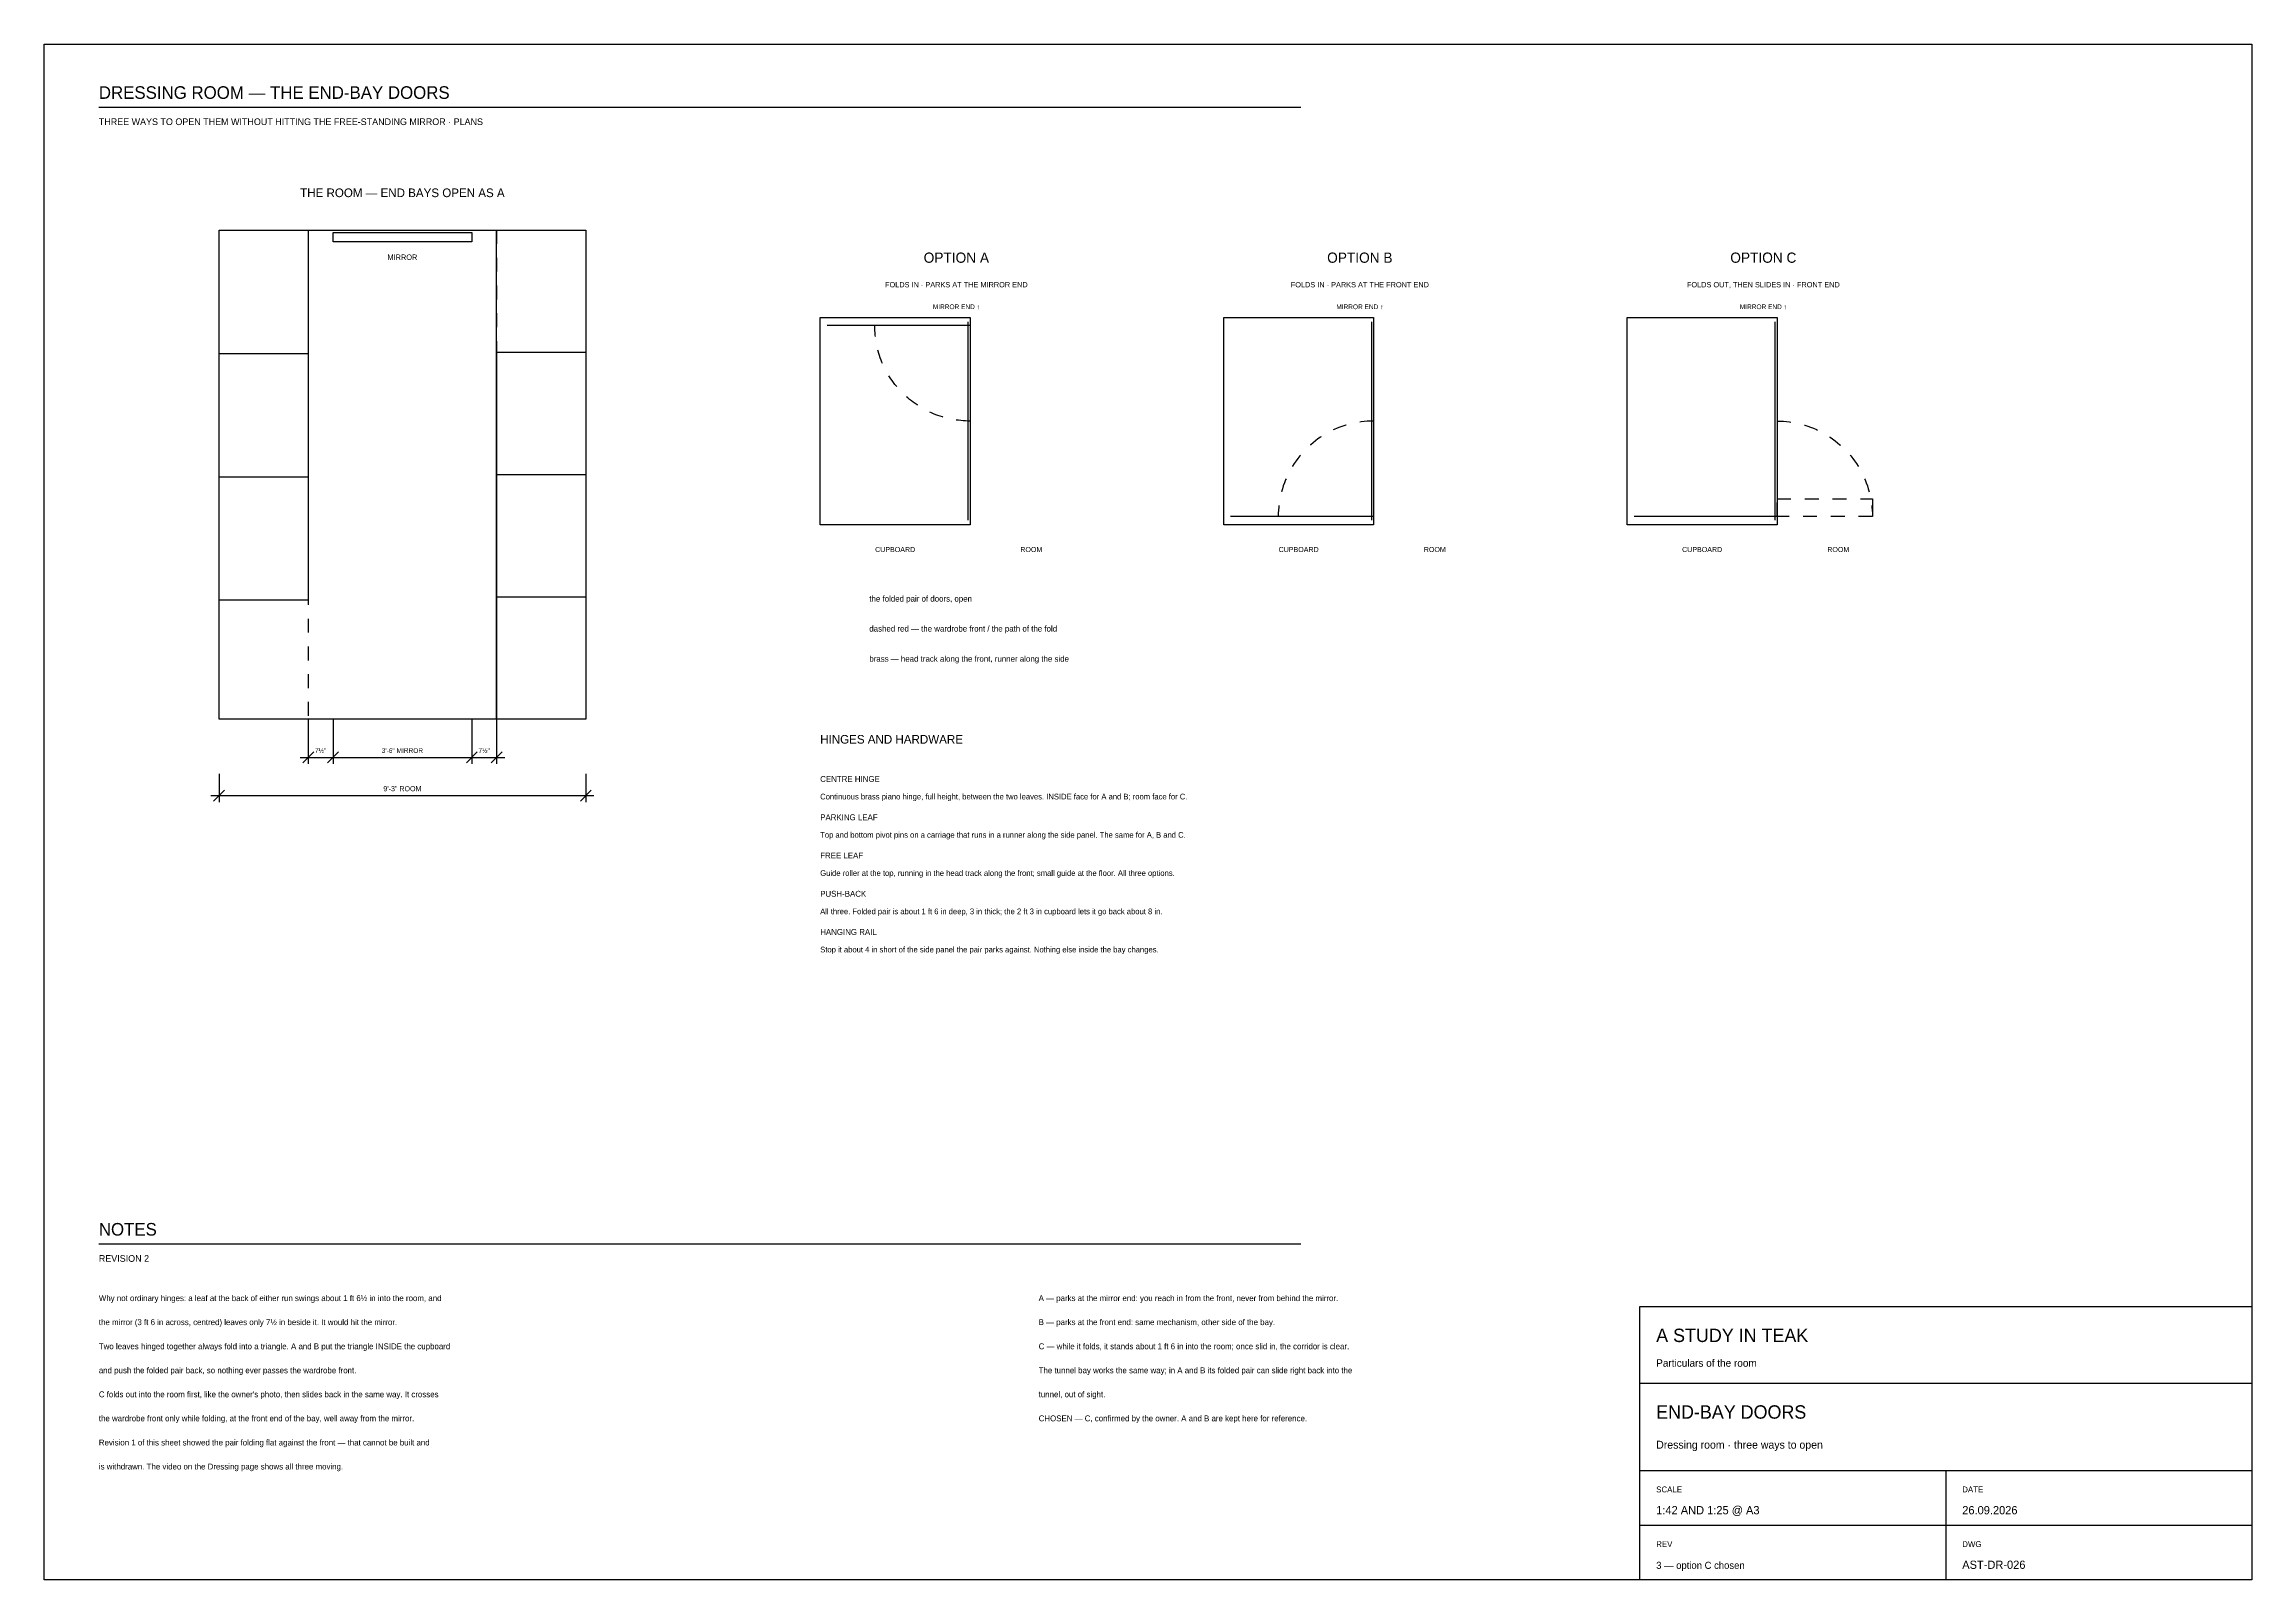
# Model space of a CAD drawing. Header units: inches. Extents: x 0.3 to 16.2, y 0.3 to 11.4.
import ezdxf
from ezdxf.enums import TextEntityAlignment as Align

# ---------------------------------------------------------------- set-up
doc = ezdxf.new("R2010")
doc.units = ezdxf.units.IN
doc.header["$LTSCALE"] = 0.009843
doc.header["$MEASUREMENT"] = 0
doc.linetypes.add('DASHED', pattern=[0.6, 0.5, -0.1])
for name, color, linetype in [('DIMENSIONS', 1, 'Continuous'), ('GEOMETRY', 7, 'Continuous'), ('TEXT', 7, 'Continuous')]:
    doc.layers.add(name, color=color, linetype=linetype)

msp = doc.modelspace()

# ---------------------------------------------------------------- linework, layer by layer
at = {"layer": 'DIMENSIONS'}
for p, q in [((2.218, 6.516), (2.218, 6.193)), ((2.396, 6.516), (2.396, 6.193)), ((3.396, 6.516), (3.396, 6.193)), ((3.574, 6.516), (3.574, 6.193)), ((2.159, 6.24), (3.633, 6.24)), ((2.178, 6.201), (2.257, 6.28)), ((2.357, 6.201), (2.435, 6.28)), ((3.357, 6.201), (3.435, 6.28)), ((3.535, 6.201), (3.614, 6.28)), ((1.575, 6.122), (1.575, 5.917)), ((4.217, 6.122), (4.217, 5.917)), ((1.516, 5.965), (4.276, 5.965)), ((1.535, 5.925), (1.614, 6.004)), ((4.178, 5.925), (4.257, 6.004))]:
    msp.add_line(p, q, dxfattribs=at)
at = {"layer": 'GEOMETRY'}
for p, q in [((0.709, 10.925), (9.37, 10.925)), ((6.986, 9.35), (5.956, 9.35)), ((6.97, 9.378), (6.97, 7.948)), ((9.877, 9.378), (9.877, 7.948)), ((12.784, 9.378), (12.784, 7.948)), ((1.575, 9.15), (2.218, 9.15)), ((2.218, 9.15), (2.218, 7.373)), ((3.574, 9.158), (4.217, 9.158)), ((3.574, 9.158), (3.574, 6.516)), ((3.574, 8.278), (4.217, 8.278)), ((1.575, 8.261), (2.218, 8.261)), ((9.893, 7.976), (8.863, 7.976)), ((12.8, 7.976), (11.77, 7.976)), ((3.574, 7.397), (4.217, 7.397)), ((0.709, 2.736), (9.37, 2.736)), ((11.811, 1.732), (16.22, 1.732)), ((11.811, 1.102), (16.22, 1.102)), ((14.016, 1.102), (14.016, 0.315)), ((11.811, 0.709), (16.22, 0.709))]:
    msp.add_line(p, q, dxfattribs=at)
at = {"layer": 'GEOMETRY', "linetype": 'DASHED'}
for p, q in [((2.218, 10.039), (2.218, 6.516)), ((3.574, 10.039), (3.574, 6.516)), ((6.986, 9.409), (6.986, 7.916)), ((9.893, 9.409), (9.893, 7.916)), ((12.8, 9.409), (12.8, 7.916))]:
    msp.add_line(p, q, dxfattribs=at)
at = {"layer": 'GEOMETRY'}
for points in [[(0.315, 11.378), (16.22, 11.378), (16.22, 0.315), (0.315, 0.315), (0.315, 11.378)], [(1.575, 10.039), (4.217, 10.039), (4.217, 6.516), (1.575, 6.516), (1.575, 10.039)], [(1.575, 10.039), (2.218, 10.039), (2.218, 7.373), (1.575, 7.373), (1.575, 10.039)], [(2.396, 10.021), (3.396, 10.021), (3.396, 9.955), (2.396, 9.955), (2.396, 10.021)], [(3.574, 10.039), (4.217, 10.039), (4.217, 6.516), (3.574, 6.516), (3.574, 10.039)], [(5.906, 9.409), (6.986, 9.409), (6.986, 7.916), (5.906, 7.916), (5.906, 9.409)], [(8.813, 9.409), (9.893, 9.409), (9.893, 7.916), (8.813, 7.916), (8.813, 9.409)], [(11.72, 9.409), (12.8, 9.409), (12.8, 7.916), (11.72, 7.916), (11.72, 9.409)], [(11.811, 2.283), (16.22, 2.283), (16.22, 0.315), (11.811, 0.315), (11.811, 2.283)]]:
    msp.add_lwpolyline(points, dxfattribs=at)
at = {"layer": 'GEOMETRY', "linetype": 'DASHED'}
msp.add_lwpolyline([(12.8, 8.102), (13.487, 8.102), (13.487, 7.976), (12.8, 7.976), (12.8, 8.102)], dxfattribs=at)
for points, knots in [([(6.986, 8.663), (6.896, 8.663), (6.806, 8.68), (6.723, 8.715), (6.64, 8.75), (6.564, 8.8), (6.5, 8.864), (6.436, 8.928), (6.386, 9.003), (6.351, 9.087), (6.317, 9.17), (6.299, 9.259), (6.299, 9.35)], [0, 0, 0, 0, 1, 1, 1, 2, 2, 2, 3, 3, 3, 4, 4, 4, 4]), ([(9.893, 8.663), (9.772, 8.663), (9.654, 8.631), (9.549, 8.571), (9.445, 8.51), (9.358, 8.424), (9.298, 8.319), (9.238, 8.215), (9.206, 8.096), (9.206, 7.976)], [0, 0, 0, 0, 1, 1, 1, 2, 2, 2, 3, 3, 3, 3]), ([(12.8, 8.663), (12.921, 8.663), (13.039, 8.631), (13.143, 8.571), (13.248, 8.51), (13.335, 8.424), (13.395, 8.319), (13.455, 8.215), (13.487, 8.096), (13.487, 7.976)], [0, 0, 0, 0, 1, 1, 1, 2, 2, 2, 3, 3, 3, 3])]:
    msp.add_open_spline(points, degree=3, knots=knots, dxfattribs=at)

# ---------------------------------------------------------------- texts
at = {"layer": 'TEXT'}
for s, height, p in [('DRESSING ROOM — THE END-BAY DOORS', 0.09071, (0.709, 10.984)), ('THREE WAYS TO OPEN THEM WITHOUT HITTING THE FREE-STANDING MIRROR · PLANS', 0.04819, (0.709, 10.795)), ('the folded pair of doors, open', 0.04252, (6.26, 7.362)), ('dashed red — the wardrobe front / the path of the fold', 0.04252, (6.26, 7.146)), ('brass — head track along the front, runner along the side', 0.04252, (6.26, 6.929)), ('HINGES AND HARDWARE', 0.06236, (5.906, 6.339)), ('CENTRE HINGE', 0.04252, (5.906, 6.063)), ('Continuous brass piano hinge, full height, between the two leaves. INSIDE face for A and B; room face for C.', 0.041102, (5.906, 5.937)), ('PARKING LEAF', 0.04252, (5.906, 5.787)), ('Top and bottom pivot pins on a carriage that runs in a runner along the side panel. The same for A, B and C.', 0.041102, (5.906, 5.661)), ('Guide roller at the top, running in the head track along the front; small guide at the floor. All three options.', 0.041102, (5.906, 5.386)), ('FREE LEAF', 0.0425, (5.906, 5.512)), ('PUSH-BACK', 0.0425, (5.906, 5.236)), ('All three. Folded pair is about 1 ft 6 in deep, 3 in thick; the 2 ft 3 in cupboard lets it go back about 8 in.', 0.041102, (5.906, 5.11)), ('HANGING RAIL', 0.04252, (5.906, 4.961)), ('Stop it about 4 in short of the side panel the pair parks against. Nothing else inside the bay changes.', 0.041102, (5.906, 4.835)), ('NOTES', 0.0907, (0.709, 2.795)), ('REVISION 2', 0.0482, (0.709, 2.606)), ('Why not ordinary hinges: a leaf at the back of either run swings about 1 ft 6½ in into the room, and', 0.04252, (0.709, 2.323)), ('A — parks at the mirror end: you reach in from the front, never from behind the mirror.', 0.04252, (7.48, 2.323)), ('the mirror (3 ft 6 in across, centred) leaves only 7½ in beside it. It would hit the mirror.', 0.04252, (0.709, 2.15)), ('B — parks at the front end: same mechanism, other side of the bay.', 0.04252, (7.48, 2.15)), ('A STUDY IN TEAK', 0.09638, (11.929, 2.028)), ('Two leaves hinged together always fold into a triangle. A and B put the triangle INSIDE the cupboard', 0.04252, (0.709, 1.976)), ('C — while it folds, it stands about 1 ft 6 in into the room; once slid in, the corridor is clear.', 0.04252, (7.48, 1.976)), ('and push the folded pair back, so nothing ever passes the wardrobe front.', 0.04252, (0.709, 1.803)), ('The tunnel bay works the same way; in A and B its folded pair can slide right back into the', 0.04252, (7.48, 1.803)), ('Particulars of the room', 0.05386, (11.929, 1.85)), ("C folds out into the room first, like the owner's photo, then slides back in the same way. It crosses", 0.04252, (0.709, 1.63)), ('tunnel, out of sight.', 0.04252, (7.48, 1.63)), ('the wardrobe front only while folding, at the front end of the bay, well away from the mirror.', 0.04252, (0.709, 1.457)), ('CHOSEN — C, confirmed by the owner. A and B are kept here for reference.', 0.04252, (7.48, 1.457)), ('END-BAY DOORS', 0.09638, (11.929, 1.476)), ('Revision 1 of this sheet showed the pair folding flat against the front — that cannot be built and', 0.04252, (0.709, 1.283)), ('Dressing room · three ways to open', 0.05669, (11.929, 1.26)), ('is withdrawn. The video on the Dressing page shows all three moving.', 0.04252, (0.709, 1.11)), ('SCALE', 0.0425, (11.929, 0.945)), ('DATE', 0.0425, (14.134, 0.945)), ('1:42 AND 1:25 @ A3', 0.05953, (11.929, 0.787)), ('26.09.2026', 0.0595, (14.134, 0.787)), ('REV', 0.0425, (11.929, 0.551)), ('DWG', 0.0425, (14.134, 0.551)), ('3 — option C chosen', 0.05102, (11.929, 0.394)), ('AST-DR-026', 0.0595, (14.134, 0.394))]:
    msp.add_text(s, height=height, dxfattribs=at).set_placement(p)
for s, height, p in [('THE ROOM — END BAYS OPEN AS A', 0.06236, (2.896, 10.276)), ('MIRROR', 0.0397, (2.896, 9.823)), ('OPTION A', 0.0737, (6.887, 9.803)), ('OPTION B', 0.0737, (9.794, 9.803)), ('OPTION C', 0.0737, (12.701, 9.803)), ('FOLDS IN · PARKS AT THE MIRROR END', 0.03827, (6.887, 9.626)), ('FOLDS IN · PARKS AT THE FRONT END', 0.03827, (9.794, 9.626)), ('FOLDS OUT, THEN SLIDES IN · FRONT END', 0.03827, (12.701, 9.626)), ('MIRROR END ↑', 0.03402, (6.887, 9.469)), ('MIRROR END ↑', 0.03402, (9.794, 9.469)), ('MIRROR END ↑', 0.03402, (12.701, 9.469)), ('CUPBOARD', 0.0369, (6.446, 7.719)), ('ROOM', 0.0369, (7.427, 7.719)), ('CUPBOARD', 0.0369, (9.353, 7.719)), ('ROOM', 0.0369, (10.334, 7.719)), ('CUPBOARD', 0.0369, (12.26, 7.719)), ('ROOM', 0.0369, (13.241, 7.719)), ('7½"', 0.034, (2.307, 6.272)), ('3\'-6" MIRROR', 0.03402, (2.896, 6.272)), ('7½"', 0.034, (3.485, 6.272)), ('9\'-3" ROOM', 0.0369, (2.896, 5.996))]:
    msp.add_text(s, height=height, dxfattribs=at).set_placement(p, align=Align.CENTER)

doc.saveas('drawing.dxf')
